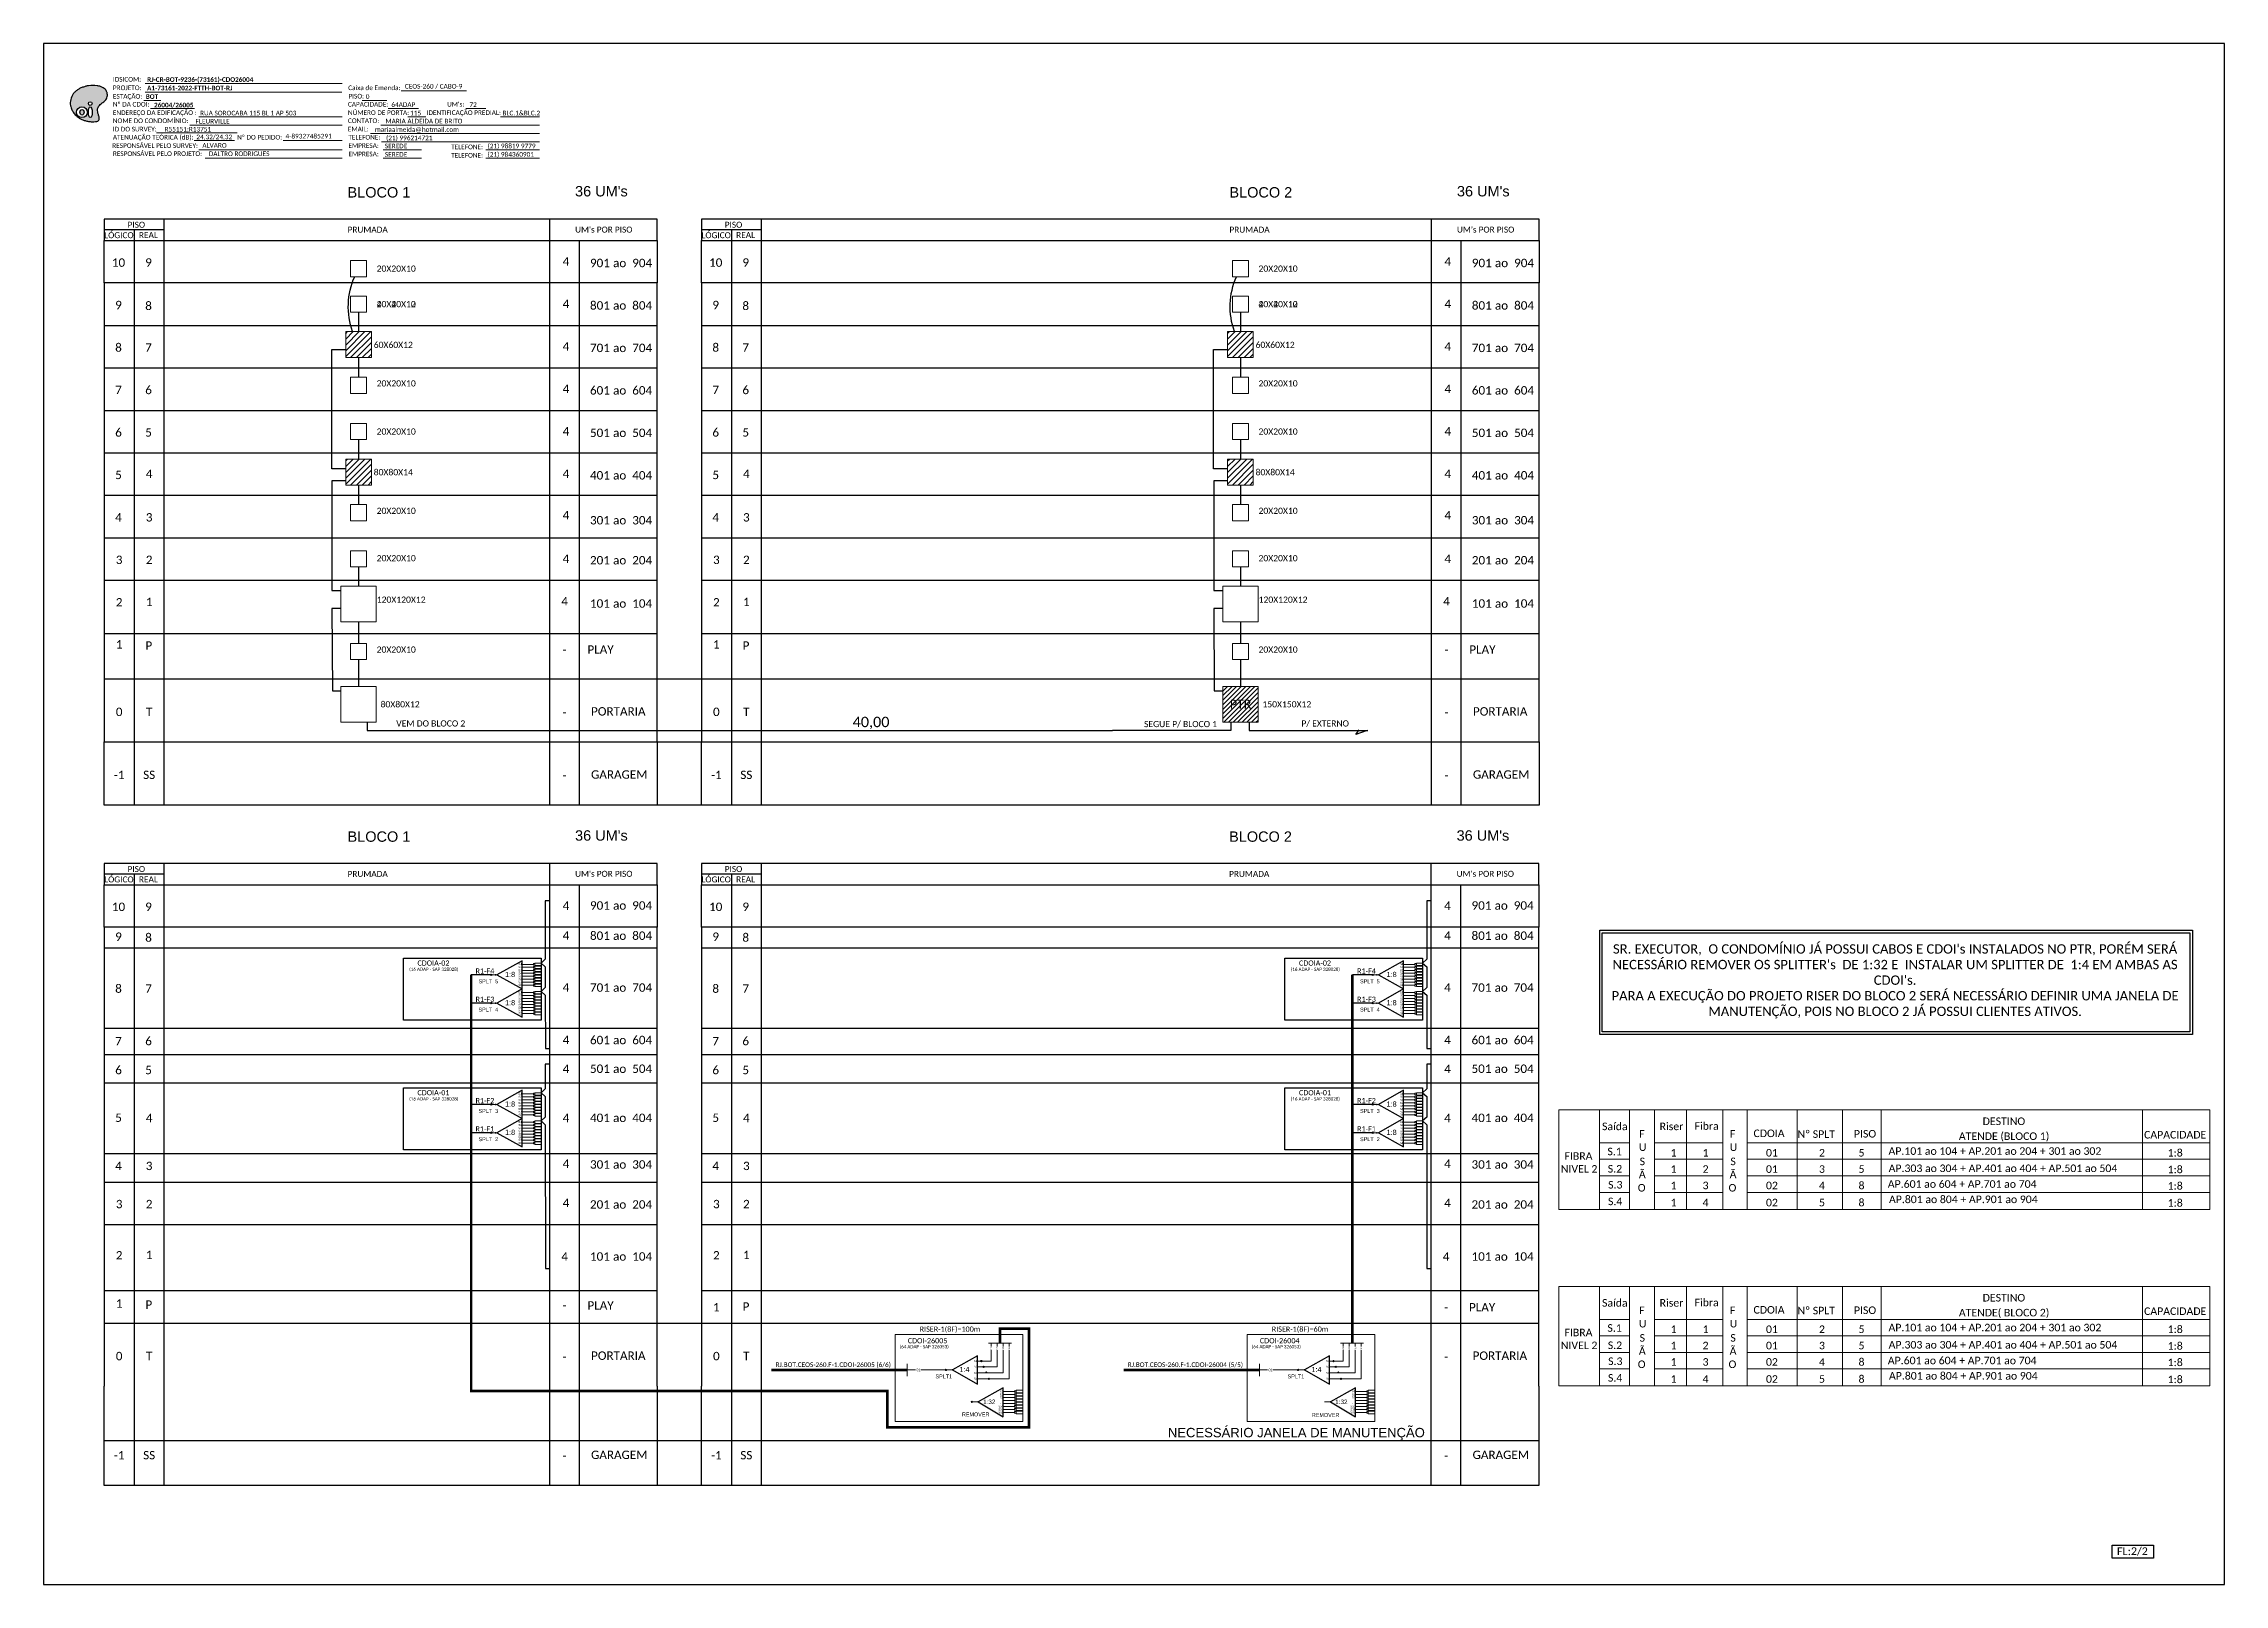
# Paper-space layout 'CDOI-26004-26005-p2' of a CAD drawing. Header units: metres, sheet in millimetres. Extents: x -439 to 402, y -851 to -257.
# The model-space entities are those that its viewports show. They can reach past a viewport. Long polylines and large blocks are cut down to what shows.
import ezdxf
from ezdxf.enums import TextEntityAlignment as Align

# ---------------------------------------------------------------- set-up
doc = ezdxf.new("R2010")
doc.units = ezdxf.units.M
doc.layers.add('(Notas)', color=7, linetype='Continuous', lineweight=0)
doc.layers.add('_NUMERAÇÃO_', color=34, linetype='Continuous', lineweight=0)
doc.styles.add('ARIAL', font='arial.ttf')
doc.styles.add('WMF-Calibri0', font='calibri.ttf')
doc.styles.add('WMF-Calibri1', font='calibrib.ttf')

psp = doc.layouts.new('CDOI-26004-26005-p2')

msp = doc.modelspace()

# ---------------------------------------------------------------- texts
at = {"color": 7, "lineweight": 0, "style": 'WMF-Calibri0'}
for s, height, p in [('PROJETO:', 1.793, (-357.33, 76.26)), ('IDSICOM:', 1.793, (-357.33, 79.54)), ('Caixa de Emenda:', 1.7927, (-266.59, 76.26)), ('ESTAÇÃO:', 1.793, (-357.35, 72.98)), ('Nº DA CDOI:', 1.7927, (-357.35, 69.91)), ('ENDEREÇO DA EDIFICAÇÃO :', 1.7927, (-357.35, 66.68)), ('CAPACIDADE:', 1.7927, (-266.7, 69.91)), ('NÚMERO DE PORTA:', 1.7927, (-266.7, 66.68)), ('PISO:', 1.793, (-266.52, 73.03)), ('IDENTIFICAÇÃO PREDIAL:', 1.7927, (-236.33, 66.68)), ("UM's:", 1.793, (-228.46, 69.91)), ('ATENUAÇÃO TEÓRICA (dB):', 1.7927, (-357.35, 57.21)), ('NOME DO CONDOMÍNIO:', 1.7927, (-357.35, 63.56)), ('ID DO SURVEY:', 1.7927, (-357.35, 60.33)), ('Nº DO PEDIDO:', 1.7927, (-309.43, 57.21)), ('CONTATO:', 1.793, (-266.7, 63.56)), ('EMAIL:', 1.793, (-266.7, 60.33)), ('TELEFONE:', 1.793, (-266.52, 57.21)), ('RESPONSÁVEL PELO SURVEY:', 1.7927, (-357.59, 53.98)), ('RESPONSÁVEL PELO PROJETO:', 1.7927, (-357.35, 50.87)), ('EMPRESA:', 1.793, (-266.52, 53.98)), ('EMPRESA:', 1.793, (-266.52, 50.74)), ('TELEFONE:', 1.793, (-226.92, 53.47)), ('TELEFONE:', 1.793, (-226.92, 50.24))]:
    msp.add_text(s, height=height, dxfattribs=at).set_placement(p)
at = {"color": 7}
for s, height, style, p in [('A1-73161-2022-FTTH-BOT-RJ', 1.7927, 'WMF-Calibri1', (-344.17, 76.17)), ('RJ-CR-BOT-9236-(73161)-CDO26004', 1.7927, 'WMF-Calibri1', (-344.13, 79.45)), ('CEOS-260 / CABO-9', 1.7927, 'WMF-Calibri0', (-244.74, 76.85)), ('BOT', 1.793, 'WMF-Calibri1', (-344.67, 72.89)), ('RUA SOROCABA 115 BL 1 AP 503', 1.7927, 'WMF-Calibri0', (-323.72, 66.52)), ('0', 1.79, 'WMF-Calibri0', (-259.83, 72.88)), ('64ADAP', 1.793, 'WMF-Calibri0', (-249.96, 69.79)), ('115', 1.793, 'WMF-Calibri0', (-242.73, 66.53)), ('72', 1.793, 'WMF-Calibri0', (-219.84, 69.77)), ('BLC.1&BLC.2', 1.7927, 'WMF-Calibri0', (-207.09, 66.53)), ('R55151;R13751', 1.7927, 'WMF-Calibri0', (-337.39, 60.28)), ('FLEURVILLE', 1.793, 'WMF-Calibri0', (-325.44, 63.39)), ('24,32/24,32', 1.7927, 'WMF-Calibri0', (-325.14, 57.31)), ('4-89327485291', 1.7927, 'WMF-Calibri0', (-290.77, 57.62)), ('mariaalmeida@hotmail.com', 1.7927, 'WMF-Calibri0', (-256.28, 60.18)), ('MARIA ALDEIDA DE BRITO', 1.7927, 'WMF-Calibri0', (-252.24, 63.42)), ('(21) 996214721', 1.7927, 'WMF-Calibri0', (-251.99, 56.94)), ('ALVARO', 1.793, 'WMF-Calibri0', (-322.83, 54.07)), ('DALTRO RODRIGUES', 1.7927, 'WMF-Calibri0', (-320.34, 50.83)), ('SEREDE', 1.793, 'WMF-Calibri0', (-252.46, 53.83)), ('SEREDE', 1.793, 'WMF-Calibri0', (-252.46, 50.59)), ('(21) 98819 9779', 1.7927, 'WMF-Calibri0', (-212.85, 53.83)), ('(21) 984360901', 1.7927, 'WMF-Calibri0', (-212.85, 50.59)), ('20X20X10', 2.373, 'WMF-Calibri0', (-255.62, 6.27)), ('901', 3.24, 'WMF-Calibri0', (-173.35, 8.01)), ('ao', 3.24, 'WMF-Calibri0', (-164.45, 8.01)), ('904', 3.24, 'WMF-Calibri0', (-157.06, 8.01)), ('20X20X10', 2.373, 'WMF-Calibri0', (84.46, 6.27)), ('901', 3.24, 'WMF-Calibri0', (166.73, 8.01)), ('ao', 3.24, 'WMF-Calibri0', (175.63, 8.01)), ('904', 3.24, 'WMF-Calibri0', (183.03, 8.01)), ('40X40X12', 2.373, 'WMF-Calibri0', (-255.62, -7.42)), ('20X20X10', 2.373, 'WMF-Calibri0', (-255.62, -7.42)), ('801', 3.24, 'WMF-Calibri0', (-173.35, -8.36)), ('ao', 3.24, 'WMF-Calibri0', (-164.45, -8.36)), ('804', 3.24, 'WMF-Calibri0', (-157.06, -8.36)), ('40X40X12', 2.373, 'WMF-Calibri0', (84.46, -7.42)), ('20X20X10', 2.373, 'WMF-Calibri0', (84.46, -7.42)), ('801', 3.24, 'WMF-Calibri0', (166.73, -8.36)), ('ao', 3.24, 'WMF-Calibri0', (175.63, -8.36)), ('804', 3.24, 'WMF-Calibri0', (183.03, -8.36)), ('60X60X12', 2.373, 'WMF-Calibri0', (-256.75, -23.12)), ('701', 3.24, 'WMF-Calibri0', (-173.35, -24.73)), ('ao', 3.24, 'WMF-Calibri0', (-164.45, -24.73)), ('704', 3.24, 'WMF-Calibri0', (-157.06, -24.73)), ('60X60X12', 2.373, 'WMF-Calibri0', (83.33, -23.12)), ('701', 3.24, 'WMF-Calibri0', (166.73, -24.73)), ('ao', 3.24, 'WMF-Calibri0', (175.63, -24.73)), ('704', 3.24, 'WMF-Calibri0', (183.03, -24.73)), ('20X20X10', 2.373, 'WMF-Calibri0', (-255.62, -37.98)), ('601', 3.24, 'WMF-Calibri0', (-173.35, -41.1)), ('ao', 3.24, 'WMF-Calibri0', (-164.45, -41.1)), ('604', 3.24, 'WMF-Calibri0', (-157.06, -41.1)), ('20X20X10', 2.373, 'WMF-Calibri0', (84.46, -37.98)), ('601', 3.24, 'WMF-Calibri0', (166.73, -41.1)), ('ao', 3.24, 'WMF-Calibri0', (175.63, -41.1)), ('604', 3.24, 'WMF-Calibri0', (183.03, -41.1)), ('20X20X10', 2.373, 'WMF-Calibri0', (-255.62, -56.54)), ('501', 3.24, 'WMF-Calibri0', (-173.35, -57.47)), ('ao', 3.24, 'WMF-Calibri0', (-164.45, -57.47)), ('504', 3.24, 'WMF-Calibri0', (-157.06, -57.47)), ('20X20X10', 2.373, 'WMF-Calibri0', (84.46, -56.54)), ('501', 3.24, 'WMF-Calibri0', (166.73, -57.47)), ('ao', 3.24, 'WMF-Calibri0', (175.63, -57.47)), ('504', 3.24, 'WMF-Calibri0', (183.03, -57.47)), ('80X80X14', 2.373, 'WMF-Calibri0', (-256.75, -72.23)), ('401', 3.24, 'WMF-Calibri0', (-173.35, -73.85)), ('ao', 3.24, 'WMF-Calibri0', (-164.45, -73.85)), ('404', 3.24, 'WMF-Calibri0', (-157.06, -73.85)), ('80X80X14', 2.373, 'WMF-Calibri0', (83.33, -72.23)), ('401', 3.24, 'WMF-Calibri0', (166.73, -73.85)), ('ao', 3.24, 'WMF-Calibri0', (175.63, -73.85)), ('404', 3.24, 'WMF-Calibri0', (183.03, -73.85)), ('20X20X10', 2.373, 'WMF-Calibri0', (-255.62, -87.1)), ('301', 3.24, 'WMF-Calibri0', (-173.35, -91.17)), ('ao', 3.24, 'WMF-Calibri0', (-164.45, -91.17)), ('304', 3.24, 'WMF-Calibri0', (-157.06, -91.17)), ('20X20X10', 2.373, 'WMF-Calibri0', (84.46, -87.1)), ('301', 3.24, 'WMF-Calibri0', (166.73, -91.17)), ('ao', 3.24, 'WMF-Calibri0', (175.63, -91.17)), ('304', 3.24, 'WMF-Calibri0', (183.03, -91.17)), ('20X20X10', 2.373, 'WMF-Calibri0', (-255.62, -105.37)), ('201', 3.24, 'WMF-Calibri0', (-173.35, -106.59)), ('ao', 3.24, 'WMF-Calibri0', (-164.45, -106.59)), ('204', 3.24, 'WMF-Calibri0', (-157.06, -106.59)), ('20X20X10', 2.373, 'WMF-Calibri0', (84.46, -105.37)), ('201', 3.24, 'WMF-Calibri0', (166.73, -106.59)), ('ao', 3.24, 'WMF-Calibri0', (175.63, -106.59)), ('204', 3.24, 'WMF-Calibri0', (183.03, -106.59)), ('120X120X12', 2.373, 'WMF-Calibri0', (-255.58, -121.35)), ('101', 3.24, 'WMF-Calibri0', (-173.35, -123.27)), ('ao', 3.24, 'WMF-Calibri0', (-164.45, -123.27)), ('104', 3.24, 'WMF-Calibri0', (-157.06, -123.27)), ('120X120X12', 2.373, 'WMF-Calibri0', (84.51, -121.35)), ('101', 3.24, 'WMF-Calibri0', (166.73, -123.27)), ('ao', 3.24, 'WMF-Calibri0', (175.63, -123.27)), ('104', 3.24, 'WMF-Calibri0', (183.03, -123.27)), ('20X20X10', 2.373, 'WMF-Calibri0', (-255.62, -140.6)), ('PLAY', 3.24, 'WMF-Calibri0', (-174.33, -141.03)), ('20X20X10', 2.373, 'WMF-Calibri0', (84.46, -140.6)), ('PLAY', 3.24, 'WMF-Calibri0', (165.75, -141.03)), ('80X80X12', 2.373, 'WMF-Calibri0', (-254.11, -161.7)), ('PTR', 3.433, 'WMF-Calibri0', (73.41, -162.16)), ('150X150X12', 2.373, 'WMF-Calibri0', (85.97, -161.7)), ('VEM DO BLOCO 2', 2.3729, 'WMF-Calibri0', (-248.07, -169.08)), ('PORTARIA', 3.24, 'WMF-Calibri0', (-172.94, -164.87)), ('40,00', 4, 'WMF-Calibri0', (-72.06, -169.32)), ('SEGUE P/ BLOCO 1', 2.3729, 'WMF-Calibri0', (40.3, -169.32)), ('P/ EXTERNO', 2.373, 'WMF-Calibri0', (100.98, -169.08)), ('PORTARIA', 3.24, 'WMF-Calibri0', (167.15, -164.87)), ('GARAGEM', 3.24, 'WMF-Calibri0', (-172.94, -189.2)), ('GARAGEM', 3.24, 'WMF-Calibri0', (167.15, -189.2)), ('901', 3.24, 'WMF-Calibri0', (-173.35, -239.7)), ('ao', 3.24, 'WMF-Calibri0', (-164.45, -239.7)), ('904', 3.24, 'WMF-Calibri0', (-157.06, -239.7)), ('901', 3.24, 'WMF-Calibri0', (166.61, -239.7)), ('ao', 3.24, 'WMF-Calibri0', (175.51, -239.7)), ('904', 3.24, 'WMF-Calibri0', (182.9, -239.7)), ('801', 3.24, 'WMF-Calibri0', (-173.35, -251.33)), ('ao', 3.24, 'WMF-Calibri0', (-164.45, -251.33)), ('804', 3.24, 'WMF-Calibri0', (-157.06, -251.33)), ('801', 3.24, 'WMF-Calibri0', (166.61, -251.33)), ('ao', 3.24, 'WMF-Calibri0', (175.51, -251.33)), ('804', 3.24, 'WMF-Calibri0', (182.9, -251.33)), ('701', 3.24, 'WMF-Calibri0', (-173.35, -271.34)), ('ao', 3.24, 'WMF-Calibri0', (-164.45, -271.34)), ('704', 3.24, 'WMF-Calibri0', (-157.06, -271.34)), ('701', 3.24, 'WMF-Calibri0', (166.61, -271.34)), ('ao', 3.24, 'WMF-Calibri0', (175.51, -271.34)), ('704', 3.24, 'WMF-Calibri0', (182.9, -271.34)), ('601', 3.24, 'WMF-Calibri0', (-173.35, -291.57)), ('ao', 3.24, 'WMF-Calibri0', (-164.45, -291.57)), ('604', 3.24, 'WMF-Calibri0', (-157.06, -291.57)), ('601', 3.24, 'WMF-Calibri0', (166.61, -291.57)), ('ao', 3.24, 'WMF-Calibri0', (175.51, -291.57)), ('604', 3.24, 'WMF-Calibri0', (182.9, -291.57)), ('501', 3.24, 'WMF-Calibri0', (-173.35, -302.63)), ('ao', 3.24, 'WMF-Calibri0', (-164.45, -302.63)), ('504', 3.24, 'WMF-Calibri0', (-157.06, -302.63)), ('501', 3.24, 'WMF-Calibri0', (166.61, -302.63)), ('ao', 3.24, 'WMF-Calibri0', (175.51, -302.63)), ('504', 3.24, 'WMF-Calibri0', (182.9, -302.63)), ('401', 3.24, 'WMF-Calibri0', (-173.35, -321.56)), ('ao', 3.24, 'WMF-Calibri0', (-164.45, -321.56)), ('404', 3.24, 'WMF-Calibri0', (-157.06, -321.56)), ('401', 3.24, 'WMF-Calibri0', (166.61, -321.56)), ('ao', 3.24, 'WMF-Calibri0', (175.51, -321.56)), ('404', 3.24, 'WMF-Calibri0', (182.9, -321.56)), ('301', 3.24, 'WMF-Calibri0', (-173.35, -339.54)), ('304', 3.24, 'WMF-Calibri0', (-157.06, -339.54)), ('301', 3.24, 'WMF-Calibri0', (166.61, -339.54)), ('304', 3.24, 'WMF-Calibri0', (182.9, -339.54)), ('ao', 3.24, 'WMF-Calibri0', (-164.45, -339.54)), ('ao', 3.24, 'WMF-Calibri0', (175.51, -339.54)), ('201', 3.24, 'WMF-Calibri0', (-173.35, -354.96)), ('ao', 3.24, 'WMF-Calibri0', (-164.45, -354.96)), ('204', 3.24, 'WMF-Calibri0', (-157.06, -354.96)), ('201', 3.24, 'WMF-Calibri0', (166.61, -354.96)), ('ao', 3.24, 'WMF-Calibri0', (175.51, -354.96)), ('204', 3.24, 'WMF-Calibri0', (182.9, -354.96)), ('101', 3.24, 'WMF-Calibri0', (-173.35, -375.01)), ('ao', 3.24, 'WMF-Calibri0', (-164.45, -375.01)), ('104', 3.24, 'WMF-Calibri0', (-157.06, -375.01)), ('101', 3.24, 'WMF-Calibri0', (166.61, -375.01)), ('ao', 3.24, 'WMF-Calibri0', (175.51, -375.01)), ('104', 3.24, 'WMF-Calibri0', (182.9, -375.01)), ('PLAY', 3.24, 'WMF-Calibri0', (-174.33, -393.89)), ('PLAY', 3.24, 'WMF-Calibri0', (165.63, -394.6)), ('PORTARIA', 3.24, 'WMF-Calibri0', (-172.94, -413.25)), ('PORTARIA', 3.24, 'WMF-Calibri0', (167.02, -413.25)), ('GARAGEM', 3.24, 'WMF-Calibri0', (-172.94, -451.48)), ('GARAGEM', 3.24, 'WMF-Calibri0', (167.02, -451.48))]:
    msp.add_text(s, height=height, dxfattribs=dict(at, style=style)).set_placement(p)
at = {"color": 7, "style": 'WMF-Calibri1'}
msp.add_text('26004/26005', height=1.7927, dxfattribs=at).set_placement((-333.87, 69.6), align=Align.CENTER)
at = {"color": 2, "style": 'ARIAL'}
for s, p in [('BLOCO 1', (-266.85, 34.86)), ("36 UM's", (-179.11, 35.29)), ('BLOCO 2', (73.24, 34.86)), ("36 UM's", (160.98, 35.29)), ('BLOCO 1', (-266.85, -213.52)), ("36 UM's", (-179.11, -213.09)), ('BLOCO 2', (73.11, -213.52)), ("36 UM's", (160.85, -213.09))]:
    msp.add_text(s, height=4, dxfattribs=at).set_placement(p)
at = {"color": 0, "style": 'WMF-Calibri0'}
for s, p in [('     PISO', (-355.76, 23.21)), ('     PISO', (-125.45, 23.21)), ('  LÓGICO', (-362.3, 19.18)), ('    REAL', (-350.54, 19.24)), ('PRUMADA', (-266.85, 21.32)), ("UM's POR PISO", (-179.11, 21.35)), ('  LÓGICO', (-131.99, 19.18)), ('    REAL', (-120.23, 19.24)), ('PRUMADA', (73.24, 21.32)), ("UM's POR PISO", (160.98, 21.35)), ('  LÓGICO', (-362.3, -229.19)), ('     PISO', (-355.76, -225.17)), ('    REAL', (-350.54, -229.14)), ('PRUMADA', (-266.85, -227.05)), ("UM's POR PISO", (-179.11, -227.02)), ('  LÓGICO', (-131.99, -229.19)), ('     PISO', (-125.45, -225.17)), ('    REAL', (-120.23, -229.14)), ('PRUMADA', (73.11, -227.05)), ("UM's POR PISO", (160.85, -227.02))]:
    msp.add_text(s, height=2.3, dxfattribs=at).set_placement(p)
at = {"color": 1}
for s, height, style, p in [('CDOIA-02', 2, 'WMF-Calibri0', (-239.89, -261.28)), ('CDOIA-02', 2, 'WMF-Calibri0', (100.07, -261.28)), ('CDOIA-01', 2, 'WMF-Calibri0', (-239.89, -311.25)), ('CDOIA-01', 2, 'WMF-Calibri0', (100.07, -311.25)), ('1:4', 2, 'ARIAL', (-30.9, -417.97)), ('S1', 0.75, 'ARIAL', (-25.29, -414.05)), ('S2', 0.75, 'ARIAL', (-25.29, -416.31)), ('S3', 0.75, 'ARIAL', (-25.29, -418.66)), ('S4', 0.75, 'ARIAL', (-25.29, -420.92)), ('1:4', 2, 'ARIAL', (104.88, -417.97)), ('S1', 0.75, 'ARIAL', (110.5, -414.05)), ('S2', 0.75, 'ARIAL', (110.5, -416.31)), ('S3', 0.75, 'ARIAL', (110.5, -418.66)), ('S4', 0.75, 'ARIAL', (110.5, -420.92))]:
    msp.add_text(s, height=height, dxfattribs=dict(at, style=style)).set_placement(p)
at = {"color": 1, "style": 'WMF-Calibri0'}
for p in [(-233.59, -263.29), (106.37, -263.29), (-233.59, -313.26), (106.37, -313.26)]:
    msp.add_text('(16 ADAP - SAP 328028)', height=1.25, dxfattribs=at).set_placement(p, align=Align.CENTER)
at = {"color": 5, "style": 'WMF-Calibri0'}
for s, p in [('R1-F4', (-217.49, -264.33)), ('R1-F4', (122.47, -264.33)), ('R1-F3', (-217.49, -275.23)), ('R1-F3', (122.47, -275.23)), ('R1-F2', (-217.49, -314.3)), ('R1-F2', (122.47, -314.3)), ('R1-F1', (-217.49, -325.2)), ('R1-F1', (122.47, -325.2))]:
    msp.add_text(s, height=2, dxfattribs=at).set_placement(p)
for s, height, style, p in [('SPLT  5', 1.5, 'ARIAL', (-216.34, -268.07)), ('SPLT  5', 1.5, 'ARIAL', (123.62, -268.07)), ('SPLT  4', 1.5, 'ARIAL', (-216.34, -278.97)), ('SPLT  4', 1.5, 'ARIAL', (123.62, -278.97)), ('SPLT  3', 1.5, 'ARIAL', (-216.34, -318.04)), ('SPLT  3', 1.5, 'ARIAL', (123.62, -318.04)), ('SPLT  2', 1.5, 'ARIAL', (-216.34, -328.94)), ('SPLT  2', 1.5, 'ARIAL', (123.62, -328.94)), ('FL:2/2', 3, 'WMF-Calibri0', (415.51, -488.52))]:
    msp.add_text(s, height=height, dxfattribs=dict(style=style)).set_placement(p)
at = {"color": 7, "linetype": 'Continuous', "lineweight": 0, "style": 'WMF-Calibri0'}
for s, height, p in [('Saída', 2.911, (221.87, -323.24)), ('F', 2.91, (232.29, -326.11)), ('Riser', 2.911, (243.71, -323.24)), ('Fibra', 2.911, (257.28, -323.11)), ('F', 2.91, (267.31, -326.11)), ('CDOIA', 2.911, (281.34, -325.92)), ('Nº SPLT', 2.911, (299.54, -326.21)), ('PISO', 2.911, (318.36, -326.09)), ('ATENDE (BLOCO 1)', 2.9106, (371.99, -327.01)), ('DESTINO', 2.911, (371.92, -321.27)), ('CAPACIDADE', 2.911, (437.97, -326.46)), ('FIBRA ', 2.911, (208.37, -334.67)), ('S.1', 2.911, (221.79, -332.93)), ('S.1', 2.911, (221.79, -332.94)), ('U', 2.91, (232.62, -331.26)), ('S', 2.91, (232.47, -336.74)), ('1', 2.91, (244.52, -333.41)), ('1', 2.91, (256.86, -333.41)), ('U', 2.91, (267.64, -331.26)), ('S', 2.91, (267.48, -336.74)), ('01', 2.911, (282.45, -333.41)), ('2', 2.91, (301.75, -333.41)), ('5', 2.91, (317.01, -333.41)), ('AP.101 ao 104 + AP.201 ao 204 + 301 ao 302', 2.9106, (368.45, -332.75)), ('1:8', 2.911, (437.97, -333.42)), ('NIVEL 2', 2.911, (208.1, -339.63)), ('S.2', 2.911, (221.93, -339.58)), ('S.2', 2.911, (221.93, -339.59)), ('S.3', 2.911, (222.06, -345.75)), ('Ã', 2.91, (232.46, -341.76)), ('1', 2.91, (244.52, -339.69)), ('1', 2.91, (244.52, -346.02)), ('2', 2.91, (256.86, -339.69)), ('3', 2.91, (256.86, -346.02)), ('Ã', 2.91, (267.47, -341.76)), ('01', 2.911, (282.45, -339.69)), ('02', 2.911, (282.45, -346.02)), ('4', 2.91, (301.75, -346.02)), ('3', 2.91, (301.75, -339.69)), ('8', 2.91, (317.01, -346.02)), ('5', 2.91, (317.01, -339.69)), ('AP.601 ao 604 + AP.701 ao 704', 2.9106, (355.82, -345.46)), ('AP.303 ao 304 + AP.401 ao 404 + AP.501 ao 504', 2.9106, (371.56, -339.4)), ('1:8', 2.911, (437.97, -339.83)), ('1:8', 2.911, (437.97, -346.16)), ('S.4', 2.911, (221.99, -352.16)), ('O', 2.91, (232.22, -346.91)), ('1', 2.91, (244.52, -352.6)), ('4', 2.91, (256.86, -352.6)), ('O', 2.91, (267.23, -346.91)), ('02', 2.911, (282.45, -352.6)), ('5', 2.91, (301.75, -352.6)), ('8', 2.91, (317.01, -352.6)), (' AP.801 ao 804 + AP.901 ao 904', 2.9106, (355.76, -351.37)), ('1:8', 2.911, (437.97, -352.74)), ('Saída', 2.911, (221.87, -391.28)), ('F', 2.91, (232.29, -394.15)), ('Riser', 2.911, (243.71, -391.27)), ('Fibra', 2.911, (257.28, -391.15)), ('F', 2.91, (267.31, -394.15)), ('CDOIA', 2.911, (281.34, -393.96)), ('Nº SPLT', 2.911, (299.54, -394.25)), ('PISO', 2.911, (318.36, -394.12)), ('ATENDE( BLOCO 2)', 2.9106, (371.99, -395.05)), ('DESTINO', 2.911, (371.92, -389.3)), ('CAPACIDADE', 2.911, (437.97, -394.49)), ('FIBRA ', 2.911, (208.37, -402.7)), ('S.1', 2.911, (221.79, -400.96)), ('S.1', 2.911, (221.79, -400.97)), ('U', 2.91, (232.62, -399.3)), ('S', 2.91, (232.47, -404.78)), ('1', 2.91, (244.52, -401.45)), ('1', 2.91, (256.86, -401.45)), ('U', 2.91, (267.64, -399.3)), ('S', 2.91, (267.48, -404.78)), ('01', 2.911, (282.45, -401.45)), ('2', 2.91, (301.75, -401.45)), ('5', 2.91, (317.01, -401.45)), ('AP.101 ao 104 + AP.201 ao 204 + 301 ao 302', 2.9106, (368.45, -400.79)), ('1:8', 2.911, (437.97, -401.45)), ('NIVEL 2', 2.911, (208.1, -407.66)), ('S.2', 2.911, (221.93, -407.62)), ('S.2', 2.911, (221.93, -407.63)), ('Ã', 2.91, (232.46, -409.8)), ('1', 2.91, (244.52, -407.73)), ('2', 2.91, (256.86, -407.73)), ('Ã', 2.91, (267.47, -409.8)), ('01', 2.911, (282.45, -407.73)), ('3', 2.91, (301.75, -407.73)), ('5', 2.91, (317.01, -407.73)), ('AP.601 ao 604 + AP.701 ao 704', 2.9106, (355.82, -413.49)), ('AP.303 ao 304 + AP.401 ao 404 + AP.501 ao 504', 2.9106, (371.56, -407.44)), ('1:8', 2.911, (437.97, -407.86)), ('S.4', 2.911, (221.99, -420.19)), ('S.3', 2.911, (222.06, -413.78)), ('O', 2.91, (232.22, -414.95)), ('1', 2.91, (244.52, -414.06)), ('1', 2.91, (244.52, -420.63)), ('4', 2.91, (256.86, -420.63)), ('3', 2.91, (256.86, -414.06)), ('O', 2.91, (267.23, -414.95)), ('02', 2.911, (282.45, -414.06)), ('02', 2.911, (282.45, -420.63)), ('4', 2.91, (301.75, -414.06)), ('5', 2.91, (301.75, -420.63)), ('8', 2.91, (317.01, -414.06)), ('8', 2.91, (317.01, -420.63)), (' AP.801 ao 804 + AP.901 ao 904', 2.9106, (355.76, -419.4)), ('1:8', 2.911, (437.97, -414.2)), ('1:8', 2.911, (437.97, -420.77))]:
    msp.add_text(s, height=height, dxfattribs=at).set_placement(p, align=Align.MIDDLE_CENTER)
at = {"color": 5, "lineweight": 0, "style": 'WMF-Calibri0'}
for s, p in [('RISER-1(8F)=100m', (-46.2, -402.4)), ('RISER-1(8F)=60m', (89.58, -402.4)), ('CDOI-26005', (-50.79, -406.87)), ('CDOI-26004', (85, -406.87))]:
    msp.add_text(s, height=2, dxfattribs=at).set_placement(p)
for p in [(-44.48, -408.8), (91.3, -408.8)]:
    msp.add_text('(64 ADAP - SAP 326053)', height=1.25, dxfattribs=at).set_placement(p, align=Align.CENTER)
at = {"lineweight": 0, "style": 'ARIAL'}
for s, p in [('01', (-18.71, -408.85)), ('02', (-16.4, -408.85)), ('03', (-13.98, -408.78)), ('04', (-11.71, -408.78)), ('01', (117.07, -408.85)), ('02', (119.39, -408.85)), ('03', (121.81, -408.78)), ('04', (124.08, -408.78))]:
    msp.add_text(s, height=0.617, rotation=90, dxfattribs=at).set_placement(p, align=Align.MIDDLE_CENTER)
at = {"color": 5, "lineweight": 0, "style": 'WMF-Calibri0'}
for s, p in [('RJ.BOT.CEOS-260.F-1.CDOI-26005 (6/6)', (-79.53, -415.11, 3.73)), ('RJ.BOT.CEOS-260.F-1.CDOI-26004 (5/5)', (56.25, -415.11, 3.73))]:
    msp.add_text(s, height=1.7898, dxfattribs=at).set_placement(p, align=Align.MIDDLE_CENTER)
at = {"lineweight": 0, "style": 'ARIAL'}
for p in [(-46.72, -417.13), (89.07, -417.13)]:
    msp.add_text('01', height=1, dxfattribs=at).set_placement(p, align=Align.MIDDLE_CENTER)
at = {"color": 3, "style": 'ARIAL'}
for s, height, p in [('1:32', 1.75, (-21.76, -430.3)), ('S1', 0.75, (-15.32, -425.71)), ('S2', 0.75, (-15.32, -426.9)), ('S3', 0.75, (-15.32, -428.11)), ('1:32', 1.75, (114.03, -430.3)), ('S1', 0.75, (120.46, -425.71)), ('S2', 0.75, (120.46, -426.9)), ('S3', 0.75, (120.46, -428.11)), ('REMOVER', 1.5, (-29.91, -435.02)), ('S30', 0.75, (-15.87, -431.62)), ('S31', 0.75, (-15.87, -432.72)), ('S32', 0.75, (-15.87, -433.83)), ('-', 0.75, (-15.32, -429.29)), ('-', 0.75, (-15.32, -430.5)), ('REMOVER', 1.5, (105.03, -435.26)), ('S30', 0.75, (119.92, -431.62)), ('S31', 0.75, (119.92, -432.72)), ('S32', 0.75, (119.92, -433.83)), ('-', 0.75, (120.46, -429.29)), ('-', 0.75, (120.46, -430.5))]:
    msp.add_text(s, height=height, dxfattribs=at).set_placement(p)
at = {"color": 10, "style": 'ARIAL'}
msp.add_text('NECESSÁRIO JANELA DE MANUTENÇÃO', height=3.6069, dxfattribs=at).set_placement((49.5, -443.09))
at = {"color": 1, "insert": (329.95, -267.33), "char_height": 3.60692, "width": 232.4825, "attachment_point": 5}
msp.add_mtext("{\\fCalibri|b0|i0|c0|p34;SR. EXECUTOR,  O CONDOMÍNIO JÁ POSSUI CABOS E CDOI's INSTALADOS NO PTR, PORÉM SERÁ NECESSÁRIO REMOVER OS SPLITTER's  DE 1:32 E  INSTALAR UM SPLITTER DE  1:4 EM AMBAS AS CDOI's.\\PPARA A EXECUÇÃO DO PROJETO RISER DO BLOCO 2 SERÁ NECESSÁRIO DEFINIR UMA JANELA DE MANUTENÇÃO, POIS NO BLOCO 2 JÁ POSSUI CLIENTES ATIVOS.}", dxfattribs=at)
at = {"color": 7, "style": 'WMF-Calibri0'}
for tag, flags, p in [('10', 4, (-355.18, 9.78)), ('9', 4, (-343.6, 9.8)), ('4', 4, (-182.62, 10.22)), ('10', 4, (-124.87, 9.78)), ('9', 4, (-113.3, 9.8)), ('4', 4, (157.46, 10.22)), ('9', 4, (-355.18, -6.59)), ('8', 4, (-343.6, -6.9)), ('4', 4, (-182.62, -6.16)), ('9', 4, (-124.87, -6.59)), ('8', 4, (-113.3, -6.9)), ('4', 4, (157.46, -6.16)), ('8', 4, (-355.18, -22.96)), ('7', 4, (-343.6, -22.95)), ('4', 4, (-182.62, -22.53)), ('8', 4, (-124.87, -22.96)), ('7', 4, (-113.3, -22.95)), ('4', 4, (157.46, -22.53)), ('7', 4, (-355.18, -39.33)), ('6', 4, (-343.6, -39.32)), ('4', 4, (-182.62, -38.9)), ('7', 4, (-124.87, -39.33)), ('6', 4, (-113.3, -39.32)), ('4', 4, (157.46, -38.9)), ('6', 4, (-355.18, -55.71)), ('5', 4, (-343.6, -55.69)), ('4', 4, (-182.62, -55.27)), ('6', 4, (-124.87, -55.71)), ('5', 4, (-113.3, -55.69)), ('4', 4, (157.46, -55.27)), ('5', 4, (-355.18, -72.08)), ('4', 4, (-343.36, -71.65)), ('4', 4, (-182.62, -71.64)), ('5', 4, (-124.87, -72.08)), ('4', 4, (-113.05, -71.65)), ('4', 4, (157.46, -71.64)), ('4', 4, (-355.18, -88.45)), ('3', 4, (-343.36, -88.44)), ('4', 4, (-182.62, -87.6)), ('4', 4, (-124.87, -88.45)), ('3', 4, (-113.05, -88.44)), ('4', 4, (157.46, -87.6)), ('3', 4, (-354.93, -104.82)), ('2', 4, (-343.36, -104.82)), ('4', 4, (-182.62, -104.39)), ('3', 4, (-124.62, -104.82)), ('2', 4, (-113.05, -104.82)), ('4', 4, (157.46, -104.39)), ('2', 4, (-354.93, -121.19)), ('1', 4, (-343.36, -121.05)), ('4', 4, (-183.14, -120.79)), ('2', 4, (-124.62, -121.19)), ('1', 4, (-113.05, -121.05)), ('4', 4, (156.95, -120.79)), ('1', 4, (-354.93, -137.42)), ('P', 4, (-343.49, -137.87)), ('-', 4, (-183.14, -139.4)), ('1', 4, (-124.62, -137.42)), ('P', 4, (-113.18, -137.87)), ('-', 4, (156.95, -139.4)), ('0', 4, (-354.93, -163.43)), ('T', 12, (-343.36, -163.39)), ('-', 4, (-183.14, -163.59)), ('0', 4, (-124.62, -163.43)), ('T', 12, (-113.05, -163.39)), ('-', 4, (156.95, -163.59)), ('-1', 4, (-354.93, -187.75)), ('SS', 12, (-343.36, -187.71)), ('-', 4, (-183.14, -187.92)), ('-1', 4, (-124.62, -187.75)), ('SS', 12, (-113.05, -187.71)), ('-', 4, (156.95, -187.92)), ('10', 4, (-355.18, -238.59)), ('9', 4, (-343.6, -238.58)), ('4', 4, (-182.62, -238.16)), ('10', 4, (-124.87, -238.59)), ('9', 4, (-113.3, -238.58)), ('4', 4, (157.34, -238.16)), ('9', 4, (-355.18, -250.12)), ('8', 4, (-343.6, -250.43)), ('4', 4, (-182.62, -249.68)), ('9', 4, (-124.87, -250.12)), ('8', 4, (-113.3, -250.43)), ('4', 4, (157.34, -249.68)), ('8', 4, (-355.18, -270.12)), ('7', 4, (-343.6, -270.11)), ('4', 4, (-182.62, -269.69)), ('8', 4, (-124.87, -270.12)), ('7', 4, (-113.3, -270.11)), ('4', 4, (157.34, -269.69)), ('7', 4, (-355.18, -290.35)), ('6', 4, (-343.6, -290.34)), ('4', 4, (-182.62, -289.92)), ('7', 4, (-124.87, -290.35)), ('6', 4, (-113.3, -290.34)), ('4', 4, (157.34, -289.92)), ('6', 4, (-355.18, -301.52)), ('5', 4, (-343.6, -301.51)), ('4', 4, (-182.62, -301.09)), ('6', 4, (-124.87, -301.52)), ('5', 4, (-113.3, -301.51)), ('4', 4, (157.34, -301.09)), ('5', 4, (-355.18, -319.9)), ('4', 4, (-343.36, -320.02)), ('4', 4, (-182.62, -320.02)), ('5', 4, (-124.87, -319.9)), ('4', 4, (-113.05, -320.02)), ('4', 4, (157.34, -320.02)), ('4', 4, (-182.62, -337.63)), ('4', 4, (157.34, -337.63)), ('4', 4, (-355.18, -338.48)), ('3', 4, (-343.36, -338.47)), ('4', 4, (-124.87, -338.48)), ('3', 4, (-113.05, -338.47)), ('3', 4, (-354.93, -353.2)), ('2', 4, (-343.36, -353.2)), ('4', 4, (-182.62, -352.76)), ('3', 4, (-124.62, -353.2)), ('2', 4, (-113.05, -353.2)), ('4', 4, (157.34, -352.76)), ('2', 4, (-354.93, -372.93)), ('1', 4, (-343.36, -372.79)), ('4', 4, (-183.14, -373.41)), ('2', 4, (-124.62, -372.93)), ('1', 4, (-113.05, -372.79)), ('4', 4, (156.82, -373.41)), ('1', 4, (-354.93, -391.51)), ('P', 4, (-343.49, -391.97)), ('-', 4, (-183.14, -392.26)), ('1', 4, (-124.62, -392.93)), ('P', 4, (-113.18, -392.68)), ('-', 4, (156.82, -392.97)), ('0', 4, (-354.93, -411.8)), ('T', 12, (-343.36, -411.76)), ('-', 4, (-183.14, -411.97)), ('0', 4, (-124.62, -411.8)), ('T', 12, (-113.05, -411.76)), ('-', 4, (156.82, -411.97)), ('-1', 4, (-354.93, -450.04)), ('SS', 12, (-343.36, -450)), ('-', 4, (-183.14, -450.21)), ('-1', 4, (-124.62, -450.04)), ('SS', 12, (-113.05, -450)), ('-', 4, (156.82, -450.21))]:
    msp.add_attdef(tag, text='XX', height=3.24, dxfattribs=dict(at, flags=flags)).set_placement(p, align=Align.MIDDLE_CENTER)

# ---------------------------------------------------------------- blocks, each defined once
blk = doc.blocks.new('SPLT_1-8_SC-APC')
at = {"color": 1, "lineweight": 0}
blk.add_lwpolyline([(-17.04, -7.55), (-19.26, -7.55)], dxfattribs=at)
at = {"color": 1}
blk.add_lwpolyline([(-7.37, -2.1), (-17.04, -7.55), (-7.37, -13), (-7.37, -2.1)], dxfattribs=at)
at = {"color": 3, "lineweight": 0}
for points in [[(-2.99, -3.51), (-7.37, -3.51)], [(-7.37, -4.66), (-2.99, -4.66)], [(-7.37, -5.82), (-2.99, -5.82)], [(-7.37, -6.97), (-2.99, -6.97)], [(-7.37, -8.12), (-2.99, -8.12)], [(-2.41, -3.02), (-2.41, -4)], [(-2.41, -3.02), (0, -3.02)], [(-2.41, -4), (0, -4)], [(-2.41, -4.17), (-2.41, -5.16)], [(-2.41, -4.17), (0, -4.17)], [(-2.41, -5.16), (0, -5.16)], [(-2.41, -5.32), (-2.41, -6.31)], [(-2.41, -5.32), (0, -5.32)], [(-2.41, -6.31), (0, -6.31)], [(-2.41, -6.48), (-2.41, -7.46)], [(-2.41, -6.48), (0, -6.48)], [(-2.41, -7.46), (0, -7.46)], [(-2.41, -7.63), (-2.41, -8.62)], [(-2.41, -7.63), (0, -7.63)], [(-7.37, -9.28), (-2.99, -9.28)], [(-7.37, -10.43), (-2.99, -10.43)], [(-7.37, -11.58), (-2.99, -11.58)], [(-2.41, -8.62), (0, -8.62)], [(-2.41, -8.78), (-2.41, -9.77)], [(-2.41, -8.78), (0, -8.78)], [(-2.41, -9.77), (0, -9.77)], [(-2.41, -9.94), (-2.41, -10.92)], [(-2.41, -9.94), (0, -9.94)], [(-2.41, -10.92), (0, -10.92)], [(-2.41, -11.09), (-2.41, -12.08)], [(-2.41, -11.09), (0, -11.09)], [(-2.41, -12.08), (0, -12.08)]]:
    blk.add_lwpolyline(points, dxfattribs=at)
for points in [[(-2.99, -3.22), (-2.41, -3.22), (-2.41, -3.8), (-2.99, -3.8)], [(-2.99, -4.38), (-2.41, -4.38), (-2.41, -4.95), (-2.99, -4.95)], [(-2.99, -5.53), (-2.41, -5.53), (-2.41, -6.1), (-2.99, -6.1)], [(-2.99, -6.68), (-2.41, -6.68), (-2.41, -7.26), (-2.99, -7.26)], [(-2.99, -7.84), (-2.41, -7.84), (-2.41, -8.41), (-2.99, -8.41)], [(-2.99, -8.99), (-2.41, -8.99), (-2.41, -9.56), (-2.99, -9.56)], [(-2.99, -10.14), (-2.41, -10.14), (-2.41, -10.72), (-2.99, -10.72)], [(-2.99, -11.3), (-2.41, -11.3), (-2.41, -11.87), (-2.99, -11.87)]]:
    blk.add_lwpolyline(points, close=True, dxfattribs=at)
at = {"color": 1, "style": 'ARIAL'}
for s, height, p in [('1:8', 2, (-13.91, -8.4)), ('S1', 0.75, (-8.74, -3.78)), ('S2', 0.75, (-8.74, -4.97)), ('S3', 0.75, (-8.74, -6.18)), ('S4', 0.75, (-8.74, -7.36)), ('S5', 0.75, (-8.74, -8.57)), ('S6', 0.75, (-8.74, -9.69)), ('S7', 0.75, (-8.74, -10.78)), ('S8', 0.75, (-8.74, -11.9))]:
    blk.add_text(s, height=height, dxfattribs=at).set_placement(p)
blk = doc.blocks.new('SPLITTER_')
blk.add_point((0, 0))
at = {"style": 'ARIAL', "flags": 4}
blk.add_attdef('SPLT', (0, -3.26), '', height=1.5, dxfattribs=at)
blk = doc.blocks.new('OI')
h = blk.add_hatch(color=40)
edge = h.paths.add_edge_path()
edge.add_spline(control_points=[(4.35, -0.67), (3.92, -0.99), (3.26, -1.5), (2.81, -2.59), (2.9, -3.5), (3.06, -4.27), (3.31, -4.85), (3.37, -5.39), (3.4, -5.88), (3.2, -6.4), (2.54, -6.61), (1.65, -6.63), (0.55, -6.67), (-0.56, -6.42), (-1.61, -6.14), (-2.77, -5.61), (-3.92, -4.77), (-4.89, -3.7), (-5.34, -2.65), (-5.6, -1.94), (-5.85, -0.96), (-5.71, 0.47), (-5.1, 2.02), (-4.14, 3.02), (-3.3, 3.61), (-2.37, 4.16), (-1.36, 4.44), (-0.56, 4.7), (0.79, 4.85), (2.24, 4.97), (3.79, 4.57), (4.67, 4.21), (5.44, 3.65), (5.76, 2.99), (6.03, 2.21), (6.01, 1.46), (5.72, 0.64), (5.31, 0.08), (4.88, -0.38), (4.51, -0.55), (4.35, -0.67)], knot_values=[0, 0, 0, 0, 1.60434, 2.417191, 3.427595, 4.282808, 4.776746, 5.304182, 5.888771, 6.258406, 6.858137, 7.79129, 8.986195, 10.124242, 11.187857, 12.242908, 13.953784, 15.414161, 16.515391, 17.349188, 17.675853, 19.552021, 21.515531, 22.568638, 23.63245, 24.621084, 25.782718, 26.745347, 27.142653, 29.870543, 31.004649, 31.921532, 32.709589, 33.801391, 34.042471, 35.192333, 35.971461, 36.628871, 37.254359, 37.836911, 37.836911, 37.836911, 37.836911], degree=3, periodic=0)
h.paths.add_polyline_path([(1.13, -0.87, -1), (-0.04, -0.87, -1)], flags=16)
edge = h.paths.add_edge_path(flags=16)
edge.add_ellipse((0.56, -3.59), major_axis=(-0.02, 1.71), ratio=0.361305, start_angle=0, end_angle=360)
h.paths.add_polyline_path([(-0.36, -3.62, -1), (-3.8, -3.62, -1)], flags=16)
edge = h.paths.add_edge_path(flags=0)
edge.add_ellipse((-2.08, -3.62), major_axis=(0, 0.885), ratio=0.758294, start_angle=0, end_angle=360)
at = {"color": 40}
for centre, radius in [((-2.08, -3.62), 1.72), ((0.54, -0.87), 0.587)]:
    blk.add_circle(centre, radius, dxfattribs=at)
blk.add_ellipse((-2.08, -3.62), major_axis=(0, 0.885), ratio=0.758294, start_param=-3.141592653589792, end_param=3.141592653589792, dxfattribs=at)
blk.add_ellipse((0.56, -3.59), major_axis=(-0.02, 1.71), ratio=0.361305, dxfattribs=at)
at = {"color": 40, "start_tangent": (-0.800898, -0.598801), "end_tangent": (-0.800898, -0.598801)}
blk.add_spline([(4.35, -0.67), (3.2, -1.78), (2.9, -2.54), (2.92, -3.55), (3.12, -4.38), (3.28, -4.85), (3.37, -5.37), (3.35, -5.95), (3.2, -6.29), (2.66, -6.55), (1.73, -6.63), (0.54, -6.62), (-0.58, -6.41), (-1.6, -6.11), (-2.56, -5.67), (-3.95, -4.67), (-4.89, -3.56), (-5.37, -2.56), (-5.64, -1.78), (-5.72, -1.46), (-5.63, 0.42), (-4.84, 2.22), (-4.13, 2.99), (-3.27, 3.62), (-2.4, 4.09), (-1.3, 4.47), (-0.37, 4.72), (0.02, 4.77), (2.75, 4.8), (3.85, 4.53), (4.69, 4.16), (5.31, 3.68), (5.85, 2.73), (5.93, 2.5), (5.94, 1.35), (5.67, 0.62), (5.29, 0.08), (4.84, -0.36), (4.35, -0.67)], degree=3, dxfattribs=at)

# ---------------------------------------------------------------- hatches: boundary and pattern name
h = msp.add_hatch()
h.set_pattern_fill('LINE', color=1, scale=0.5, angle=45)
h.set_pattern_definition([(45, (-5819.9446, 3201.5574), (-1.122532, 1.122532), [])])
h.paths.add_polyline_path([(-267.55, -26.87), (-257.64, -26.87), (-257.64, -16.83), (-267.55, -16.83)])
h = msp.add_hatch()
h.set_pattern_fill('LINE', color=1, scale=0.5, angle=45)
h.set_pattern_definition([(45, (-5479.8612, 3201.5574), (-1.122532, 1.122532), [])])
h.paths.add_polyline_path([(72.54, -26.87), (82.44, -26.87), (82.44, -16.83), (72.54, -16.83)])
h = msp.add_hatch()
h.set_pattern_fill('LINE', color=1, scale=0.5, angle=45)
h.set_pattern_definition([(45, (-5819.9446, 3152.4417), (-1.122532, 1.122532), [])])
h.paths.add_polyline_path([(-267.55, -75.99), (-257.64, -75.99), (-257.64, -65.95), (-267.55, -65.95)])
h = msp.add_hatch()
h.set_pattern_fill('LINE', color=1, scale=0.5, angle=45)
h.set_pattern_definition([(45, (-5479.8612, 3152.4417), (-1.122532, 1.122532), [])])
h.paths.add_polyline_path([(72.54, -75.99), (82.44, -75.99), (82.44, -65.95), (72.54, -65.95)])
h = msp.add_hatch()
h.set_pattern_fill('ANSI31', color=1, scale=10, style=0)
h.set_pattern_definition([(45, (-540.9157, -551.3506), (-0.8838835, 0.8838835), [])])
h.paths.add_polyline_path([(70.7, -167.39), (84.27, -167.39), (84.27, -153.63), (70.7, -153.63)])
h.paths.add_polyline_path([(72.55, -163.03), (82.64, -163.03), (82.64, -157.88), (72.55, -157.88)], flags=24)
h = msp.add_hatch(color=3)
h.dxf.hatch_style = 1
edge = h.paths.add_edge_path()
edge.add_arc((-211.43, -264.81), 0.256, 0, 360)
h = msp.add_hatch(color=3)
h.dxf.hatch_style = 1
edge = h.paths.add_edge_path()
edge.add_arc((128.53, -264.81), 0.256, 0, 360)
h = msp.add_hatch(color=3)
h.dxf.hatch_style = 1
edge = h.paths.add_edge_path()
edge.add_arc((-211.43, -275.71), 0.256, 0, 360)
h = msp.add_hatch(color=3)
h.dxf.hatch_style = 1
edge = h.paths.add_edge_path()
edge.add_arc((128.53, -275.71), 0.256, 0, 360)
h = msp.add_hatch(color=3)
h.dxf.hatch_style = 1
edge = h.paths.add_edge_path()
edge.add_arc((-211.43, -314.78), 0.256, 0, 360)
h = msp.add_hatch(color=3)
h.dxf.hatch_style = 1
edge = h.paths.add_edge_path()
edge.add_arc((128.53, -314.78), 0.256, 0, 360)
h = msp.add_hatch(color=3)
h.dxf.hatch_style = 1
edge = h.paths.add_edge_path()
edge.add_arc((-211.43, -325.68), 0.256, 0, 360)
h = msp.add_hatch(color=3)
h.dxf.hatch_style = 1
edge = h.paths.add_edge_path()
edge.add_arc((128.53, -325.68), 0.256, 0, 360)
at = {"lineweight": 0}
h = msp.add_hatch(color=3, dxfattribs=at)
h.dxf.hatch_style = 1
edge = h.paths.add_edge_path()
edge.add_arc((-36.07, -417.13), 0.256, 0, 360)
h = msp.add_hatch(color=3)
h.dxf.hatch_style = 1
edge = h.paths.add_edge_path()
edge.add_arc((-22.43, -413.71), 0.242, 0, 360)
h = msp.add_hatch(color=3)
h.dxf.hatch_style = 1
edge = h.paths.add_edge_path()
edge.add_arc((-21.54, -415.96), 0.242, 0, 360)
h = msp.add_hatch(color=3)
h.dxf.hatch_style = 1
edge = h.paths.add_edge_path()
edge.add_arc((-20.54, -418.26), 0.242, 0, 360)
h = msp.add_hatch(color=3)
h.dxf.hatch_style = 1
edge = h.paths.add_edge_path()
edge.add_arc((-19.54, -420.57), 0.242, 0, 360)
h = msp.add_hatch(color=3, dxfattribs=at)
h.dxf.hatch_style = 1
edge = h.paths.add_edge_path()
edge.add_arc((99.72, -417.13), 0.256, 0, 360)
h = msp.add_hatch(color=3)
h.dxf.hatch_style = 1
edge = h.paths.add_edge_path()
edge.add_arc((113.36, -413.71), 0.242, 0, 360)
h = msp.add_hatch(color=3)
h.dxf.hatch_style = 1
edge = h.paths.add_edge_path()
edge.add_arc((114.24, -415.96), 0.242, 0, 360)
h = msp.add_hatch(color=3)
h.dxf.hatch_style = 1
edge = h.paths.add_edge_path()
edge.add_arc((115.24, -418.26), 0.242, 0, 360)
h = msp.add_hatch(color=3)
h.dxf.hatch_style = 1
edge = h.paths.add_edge_path()
edge.add_arc((116.24, -420.57), 0.242, 0, 360)
h = msp.add_hatch(color=3, dxfattribs=at)
h.dxf.hatch_style = 1
edge = h.paths.add_edge_path()
edge.add_arc((-26.1, -429.47), 0.256, 0, 360)

# ---------------------------------------------------------------- linework, layer by layer
at = {"layer": '(Notas)', "lineweight": 0}
for p, q in [((215.94, -355.25), (215.94, -316.88)), ((227.47, -355.25), (227.47, -316.88)), ((237.11, -355.25), (237.11, -316.88)), ((249.45, -355.25), (249.45, -316.88)), ((263.48, -355.25), (263.48, -316.88)), ((272.94, -355.25), (272.94, -316.88)), ((292.25, -355.25), (292.25, -316.88)), ((309.73, -355.25), (309.73, -316.88)), ((324.64, -355.25), (324.64, -316.88)), ((425.33, -355.25), (425.33, -316.88)), ((215.94, -423.28), (215.94, -384.91)), ((227.47, -423.28), (227.47, -384.91)), ((237.11, -423.28), (237.11, -384.91)), ((249.45, -423.28), (249.45, -384.91)), ((263.48, -423.28), (263.48, -384.91)), ((272.94, -423.28), (272.94, -384.91)), ((292.25, -423.28), (292.25, -384.91)), ((309.73, -423.28), (309.73, -384.91)), ((324.64, -423.28), (324.64, -384.91)), ((425.33, -423.28), (425.33, -384.91))]:
    msp.add_line(p, q, dxfattribs=at)
for points in [[(451.33, -316.88), (451.33, -355.25)], [(451.33, -384.91), (451.33, -423.28)]]:
    msp.add_lwpolyline(points, dxfattribs=at)
for p, q in [((-360.72, 18.29), (-147.4, 18.29)), ((-360.72, 1.92), (-360.72, 18.29)), ((-147.4, 18.29), (-147.4, 1.92)), ((-130.41, 18.29), (192.68, 18.29)), ((-130.41, 1.92), (-130.41, 18.29)), ((192.68, 18.29), (192.68, 1.92)), ((-147.4, 1.92), (-360.72, 1.92)), ((192.68, 1.92), (-130.41, 1.92)), ((-360.72, -230.09), (-147.4, -230.09)), ((-360.72, -246.46), (-360.72, -230.09)), ((-147.4, -230.09), (-147.4, -246.46)), ((-130.41, -230.09), (192.56, -230.09)), ((-130.41, -246.46), (-130.41, -230.09)), ((192.56, -230.09), (192.56, -246.46)), ((-147.4, -246.46), (-360.72, -246.46)), ((-360.72, -246.46), (-360.72, -423.41)), ((-147.4, -423.41), (-147.4, -246.46)), ((-130.41, -246.46), (-130.41, -423.41)), ((192.56, -246.46), (-130.41, -246.46)), ((192.56, -423.41), (192.56, -246.46)), ((-360.72, -461.65), (-360.72, -423.41)), ((-147.4, -423.41), (-147.4, -461.65)), ((-130.41, -461.65), (-130.41, -423.41)), ((192.56, -423.41), (192.56, -461.65)), ((-360.72, -444.29), (192.56, -444.29)), ((-147.4, -461.65), (-360.72, -461.65)), ((192.56, -461.65), (-130.41, -461.65))]:
    msp.add_line(p, q)
for points in [[(-384.06, -499.81), (456.94, -499.81), (456.94, 94.19), (-384.06, 94.19)], [(-360.72, -175.04), (-147.4, -175.04), (-147.4, -199.36), (-360.72, -199.36)], [(-130.41, -175.04), (192.68, -175.04), (192.68, -199.36), (-130.41, -199.36)]]:
    msp.add_lwpolyline(points, close=True)
at = {"color": 7, "lineweight": 0}
for points in [[(-344.93, 78.79), (-268.95, 78.79)], [(-246.14, 76.01), (-221, 76.01)], [(-345.46, 72.24), (-338.91, 72.24)], [(-344.96, 75.52), (-269, 75.52)], [(-342.8, 69.17), (-325.83, 69.17)], [(-261.18, 72.28), (-251.7, 72.28)], [(-251.13, 69.17), (-239.51, 69.17)], [(-221.19, 69.17), (-213.52, 69.17)], [(-340.48, 59.75), (-309.44, 59.75)], [(-327.64, 62.82), (-268.98, 62.82)], [(-324.23, 65.93), (-268.98, 65.93)], [(-258.05, 59.58), (-192.79, 59.58)], [(-254.02, 62.82), (-192.79, 62.82)], [(-243.55, 65.93), (-236.6, 65.93)], [(-207.85, 65.93), (-192.82, 65.93)], [(-325.95, 56.79), (-310.44, 56.79)], [(-324.23, 53.23), (-268.98, 53.23)], [(-291.72, 56.79), (-268.95, 56.79)], [(-253.77, 56.34), (-192.79, 56.34)], [(-253.16, 53.23), (-238.36, 53.23)], [(-213.56, 53.23), (-192.79, 53.23)], [(-321.74, 49.99), (-268.98, 49.99)], [(-253.16, 49.99), (-238.36, 49.99)], [(-213.56, 49.99), (-192.79, 49.99)], [(-23.92, -413.71), (-22.45, -413.71)], [(-23.92, -415.96), (-21.55, -415.96)], [(-23.92, -418.26), (-20.52, -418.26)], [(111.86, -413.71), (113.33, -413.71)], [(111.86, -415.96), (114.23, -415.96)], [(111.86, -418.26), (115.27, -418.26)], [(-23.92, -420.57), (-19.54, -420.57)], [(111.86, -420.57), (116.24, -420.57)]]:
    msp.add_lwpolyline(points, dxfattribs=at)
at = {"color": 0}
for points in [[(-147.4, 26.51), (-360.72, 26.51)], [(192.68, 26.51), (-130.41, 26.51)], [(-337.57, 22.4), (-360.72, 22.4)], [(-107.26, 22.4), (-130.41, 22.4)], [(-147.4, -221.86), (-360.72, -221.86)], [(-337.57, -225.97), (-360.72, -225.97)], [(192.56, -221.86), (-130.41, -221.86)], [(-107.26, -225.97), (-130.41, -225.97)]]:
    msp.add_lwpolyline(points, dxfattribs=at)
for points in [[(-360.72, 26.51), (-360.72, 18.29)], [(-337.57, 18.29), (-337.57, 26.51)], [(-188.99, 26.51), (-188.99, 18.29)], [(-147.4, 18.29), (-147.4, 26.51)], [(-130.41, 26.51), (-130.41, 18.29)], [(-107.26, 18.29), (-107.26, 26.51)], [(151.09, 26.51), (151.09, 18.29)], [(192.68, 18.29), (192.68, 26.51)], [(-360.72, 18.29), (-147.4, 18.29)], [(-360.72, 18.29), (-147.4, 18.29)], [(-360.72, 18.29), (-147.4, 18.29)], [(-360.72, 18.29), (-147.4, 18.29)], [(-360.72, 18.29), (-147.4, 18.29)], [(-349.14, 22.4), (-349.14, 18.29)], [(-349.14, 18.29), (-349.14, -199.36)], [(-337.57, -199.36), (-337.57, 18.29)], [(-188.99, 18.29), (-188.99, -199.36)], [(-177.42, -199.36), (-177.42, 18.29)], [(-130.41, 18.29), (192.68, 18.29)], [(-130.41, 18.29), (192.68, 18.29)], [(-130.41, 18.29), (192.68, 18.29)], [(-130.41, 18.29), (192.68, 18.29)], [(-130.41, 18.29), (192.68, 18.29)], [(-118.84, 22.4), (-118.84, 18.29)], [(-118.84, 18.29), (-118.84, -199.36)], [(-107.26, -199.36), (-107.26, 18.29)], [(151.09, 18.29), (151.09, -199.36)], [(162.66, -199.36), (162.66, 18.29)], [(-360.72, 1.92), (-360.72, -175.04), (-147.4, -175.04), (-147.4, 1.92)], [(-130.41, 1.92), (-130.41, -175.04), (192.68, -175.04), (192.68, 1.92)], [(-360.72, -14.46), (-147.4, -14.46)], [(-360.72, -14.46), (-147.4, -14.46)], [(-130.41, -14.46), (192.68, -14.46)], [(-130.41, -14.46), (192.68, -14.46)], [(-360.72, -30.83), (-147.4, -30.83)], [(-130.41, -30.83), (192.68, -30.83)], [(-360.72, -47.2), (-147.4, -47.2)], [(-130.41, -47.2), (192.68, -47.2)], [(-360.72, -63.57), (-147.4, -63.57)], [(-130.41, -63.57), (192.68, -63.57)], [(-360.72, -79.94), (-147.4, -79.94)], [(-130.41, -79.94), (192.68, -79.94)], [(-360.72, -96.31), (-147.4, -96.31)], [(-130.41, -96.31), (192.68, -96.31)], [(-360.72, -112.69), (-147.4, -112.69)], [(-130.41, -112.69), (192.68, -112.69)], [(-360.72, -133.19), (-147.4, -133.19)], [(-130.41, -133.19), (192.68, -133.19)], [(-360.72, -150.71), (-147.4, -150.71)], [(-147.4, -150.71), (-130.41, -150.71)], [(-130.41, -150.71), (192.68, -150.71)], [(-147.4, -175.04), (-130.41, -175.04)], [(-130.41, -199.36), (-147.4, -199.36)], [(-360.72, -221.86), (-360.72, -230.09)], [(-349.14, -225.97), (-349.14, -230.09)], [(-337.57, -230.09), (-337.57, -221.86)], [(-188.99, -221.86), (-188.99, -230.09)], [(-147.4, -230.09), (-147.4, -221.86)], [(-130.41, -221.86), (-130.41, -230.09)], [(-118.84, -225.97), (-118.84, -230.09)], [(-107.26, -230.09), (-107.26, -221.86)], [(150.96, -221.86), (150.96, -230.09)], [(192.56, -230.09), (192.56, -221.86)], [(-360.72, -230.09), (-147.4, -230.09)], [(-360.72, -230.09), (-147.4, -230.09)], [(-360.72, -230.09), (-147.4, -230.09)], [(-360.72, -230.09), (-147.4, -230.09)], [(-360.72, -230.09), (-147.4, -230.09)], [(-349.14, -230.09), (-349.14, -461.65)], [(-337.57, -461.65), (-337.57, -230.09)], [(-188.99, -230.09), (-188.99, -461.65)], [(-177.42, -461.65), (-177.42, -230.09)], [(-130.41, -230.09), (192.56, -230.09)], [(-130.41, -230.09), (192.56, -230.09)], [(-130.41, -230.09), (192.56, -230.09)], [(-130.41, -230.09), (192.56, -230.09)], [(-130.41, -230.09), (192.56, -230.09)], [(-118.84, -230.09), (-118.84, -461.65)], [(-107.26, -461.65), (-107.26, -230.09)], [(150.96, -230.09), (150.96, -461.65)], [(162.54, -461.65), (162.54, -230.09)], [(-360.72, -254.46), (-147.4, -254.46)], [(-130.41, -254.46), (192.56, -254.46)], [(-360.72, -285.37), (-147.4, -285.37)], [(-130.41, -285.37), (192.56, -285.37)], [(-360.72, -295.57), (-147.4, -295.57)], [(-130.41, -295.57), (192.56, -295.57)], [(-360.72, -306.42), (-147.4, -306.42)], [(-130.41, -306.42), (192.56, -306.42)], [(-360.72, -333.69), (-147.4, -333.69)], [(-130.41, -333.69), (192.56, -333.69)], [(-360.72, -344.69), (-147.4, -344.69)], [(-130.41, -344.69), (192.56, -344.69)], [(-360.72, -361.06), (-147.4, -361.06)], [(-130.41, -361.06), (192.56, -361.06)], [(-360.72, -386.5), (-147.4, -386.5)], [(-130.41, -386.5), (192.56, -386.5)], [(-360.72, -399.09), (-147.4, -399.09), (-130.41, -399.09), (192.56, -399.09)], [(-130.41, -461.65), (-147.4, -461.65)]]:
    msp.add_lwpolyline(points)
at = {"lineweight": 0}
for points in [[(-259.53, 10.55), (-265.66, 10.55), (-265.66, 4.34), (-259.53, 4.34)], [(-259.53, 10.55), (-265.66, 10.55), (-265.66, 4.34), (-259.53, 4.34)], [(80.55, 10.55), (74.42, 10.55), (74.42, 4.34), (80.55, 4.34)], [(80.55, 10.55), (74.42, 10.55), (74.42, 4.34), (80.55, 4.34)], [(-259.53, -3.14), (-265.66, -3.14), (-265.66, -9.36), (-259.53, -9.36)], [(-259.53, -3.14), (-265.66, -3.14), (-265.66, -9.36), (-259.53, -9.36)], [(80.55, -3.14), (74.42, -3.14), (74.42, -9.36), (80.55, -9.36)], [(80.55, -3.14), (74.42, -3.14), (74.42, -9.36), (80.55, -9.36)], [(-259.53, -34.44), (-265.66, -34.44), (-265.66, -40.65), (-259.53, -40.65)], [(80.55, -34.44), (74.42, -34.44), (74.42, -40.65), (80.55, -40.65)], [(-259.53, -52.26), (-265.66, -52.26), (-265.66, -58.47), (-259.53, -58.47)], [(80.55, -52.26), (74.42, -52.26), (74.42, -58.47), (80.55, -58.47)], [(-259.53, -83.55), (-265.66, -83.55), (-265.66, -89.77), (-259.53, -89.77)], [(80.55, -83.55), (74.42, -83.55), (74.42, -89.77), (80.55, -89.77)], [(-259.53, -101.29), (-265.66, -101.29), (-265.66, -107.5), (-259.53, -107.5)], [(80.55, -101.29), (74.42, -101.29), (74.42, -107.5), (80.55, -107.5)], [(-259.53, -137.05), (-265.66, -137.05), (-265.66, -143.27), (-259.53, -143.27)], [(80.55, -137.05), (74.42, -137.05), (74.42, -143.27), (80.55, -143.27)]]:
    msp.add_lwpolyline(points, close=True, dxfattribs=at)
at = {"color": 3}
for points in [[(-264.88, -16.83, -0.194615), (-264.09, 4.34, -1)], [(75.2, -16.83, -0.194615), (75.99, 4.34, -1)]]:
    msp.add_lwpolyline(points, format="xyb", dxfattribs=at)
for points in [[(-262.59, -9.27), (-262.59, -16.83)], [(77.49, -9.27), (77.49, -16.83)], [(-267.55, -69.76), (-272.95, -69.76), (-272.95, -23.74), (-267.55, -23.74)], [(72.54, -69.76), (67.13, -69.76), (67.13, -23.74), (72.54, -23.74)], [(-262.59, -26.87), (-262.59, -34.44)], [(77.49, -26.87), (77.49, -34.44)], [(-262.59, -58.39), (-262.59, -65.95)], [(77.49, -58.39), (77.49, -65.95)], [(-267.55, -74.41), (-272.91, -74.41), (-272.9, -116.66), (-269.38, -116.64)], [(72.54, -74.41), (67.18, -74.41), (67.18, -116.66), (70.7, -116.64)], [(-262.59, -75.99), (-262.59, -83.55)], [(77.49, -75.99), (77.49, -83.55)], [(-262.59, -107.41), (-262.59, -114.98)], [(77.49, -107.41), (77.49, -114.98)], [(-269.38, -123.54), (-272.9, -123.59), (-272.71, -155.34), (-269.38, -155.34)], [(70.7, -123.54), (67.18, -123.59), (67.38, -155.34), (70.7, -155.34)], [(-262.59, -128.74), (-262.59, -137.05)], [(77.49, -128.74), (77.49, -137.05)], [(-262.59, -143.27), (-262.59, -153.63)], [(77.49, -143.27), (77.49, -153.63)], [(-188.97, -236.29), (-190.62, -236.29), (-190.63, -258.77), (-192.2, -260.28), (-190.63, -261.79), (-190.63, -269.67), (-192.2, -271.18), (-190.63, -272.68), (-190.54, -293.18), (-188.99, -293.2)], [(150.99, -236.29), (149.34, -236.29), (149.33, -258.77), (147.76, -260.28), (149.33, -261.79), (149.33, -269.67), (147.76, -271.18), (149.33, -272.68), (149.42, -293.18), (150.96, -293.2)], [(-188.97, -299.31), (-190.62, -299.31), (-190.63, -308.74), (-192.2, -310.25), (-190.63, -311.76), (-190.63, -319.64), (-192.2, -321.15), (-190.63, -322.66), (-190.54, -378.04), (-188.99, -378.06)], [(150.99, -299.31), (149.34, -299.31), (149.33, -308.74), (147.76, -310.25), (149.33, -311.76), (149.33, -319.64), (147.76, -321.15), (149.33, -322.66), (149.42, -378.04), (150.96, -378.06)], [(-13.95, -424.02), (-23.62, -429.47), (-13.95, -435.16), (-13.95, -424.02)], [(121.83, -424.02), (112.17, -429.47), (121.83, -435.16), (121.83, -424.02)]]:
    msp.add_lwpolyline(points, dxfattribs=at)
at = {"color": 1, "lineweight": 0}
for points in [[(-257.64, -16.83), (-267.55, -16.83), (-267.55, -26.87), (-257.64, -26.87)], [(82.44, -16.83), (72.54, -16.83), (72.54, -26.87), (82.44, -26.87)], [(-257.64, -65.95), (-267.55, -65.95), (-267.55, -75.99), (-257.64, -75.99)], [(82.44, -65.95), (72.54, -65.95), (72.54, -75.99), (82.44, -75.99)], [(70.7, -153.63), (84.27, -153.63), (84.27, -167.39), (70.7, -167.39)]]:
    msp.add_lwpolyline(points, close=True, dxfattribs=at)
at = {"color": 7, "lineweight": 0}
for points in [[(-269.38, -114.98), (-255.81, -114.98), (-255.81, -128.74), (-269.38, -128.74)], [(70.7, -114.98), (84.27, -114.98), (84.27, -128.74), (70.7, -128.74)], [(-269.38, -153.63), (-255.81, -153.63), (-255.81, -167.39), (-269.38, -167.39)]]:
    msp.add_lwpolyline(points, close=True, dxfattribs=at)
at = {"color": 1}
for points in [[(-259.22, -167.39), (-259.22, -170.57), (28.11, -170.57)], [(73.81, -167.39), (73.81, -170.57), (28.11, -170.57)], [(80.87, -167.39), (80.87, -170.57), (126.57, -170.57)], [(121.93, -172.16), (123.34, -170.33)], [(126.35, -170.57), (121.93, -172.16)], [(-23.92, -411.67), (-33.59, -417.12), (-23.92, -422.57), (-23.92, -411.67)], [(111.86, -411.67), (102.2, -417.12), (111.86, -422.57), (111.86, -411.67)]]:
    msp.add_lwpolyline(points, dxfattribs=at)
at = {"color": 10}
for points in [[(216.04, -247.6), (444.61, -247.6), (444.61, -287.82), (216.04, -287.82)], [(217.02, -248.58), (443.63, -248.58), (443.63, -286.83), (217.02, -286.83)]]:
    msp.add_lwpolyline(points, close=True, dxfattribs=at)
at = {"color": 1}
for points in [[(-245.33, -258.38), (-192.2, -258.38), (-192.2, -282.27), (-245.33, -282.27)], [(94.63, -258.38), (147.76, -258.38), (147.76, -282.27), (94.63, -282.27)], [(-245.33, -308.35), (-192.2, -308.35), (-192.2, -332.24), (-245.33, -332.24)], [(94.63, -308.35), (147.76, -308.35), (147.76, -332.24), (94.63, -332.24)]]:
    msp.add_lwpolyline(points, close=True, dxfattribs=at)
at = {"color": 5, "const_width": 1}
for points in [[(-219.19, -264.83), (-219.19, -425.23), (-58.71, -425.23), (-58.71, -439.25), (-4.01, -439.25), (-4.03, -401.2), (-15.26, -401.2), (-15.26, -406.79)], [(120.66, -264.81), (120.66, -406.79)]]:
    msp.add_lwpolyline(points, dxfattribs=at)
at = {"color": 5}
for points in [[(-211.46, -264.81), (-219.3, -264.81)], [(128.5, -264.81), (120.66, -264.81)], [(-211.46, -275.71), (-219.3, -275.71)], [(128.5, -275.71), (120.66, -275.71)], [(-211.46, -314.78), (-219.3, -314.78)], [(128.5, -314.78), (120.66, -314.78)], [(-211.46, -325.68), (-219.3, -325.68)], [(128.5, -325.68), (120.66, -325.68)]]:
    msp.add_lwpolyline(points, dxfattribs=at)
at = {"color": 5, "lineweight": 0}
for points in [[(-55.64, -403.46), (-6.48, -403.46), (-6.48, -437.06), (-55.64, -437.06)], [(80.14, -403.46), (129.3, -403.46), (129.3, -437.06), (80.14, -437.06)]]:
    msp.add_lwpolyline(points, close=True, dxfattribs=at)
for points in [[(-22.45, -413.71), (-18.63, -413.71), (-18.63, -409.53)], [(-21.55, -415.96), (-16.32, -415.96), (-16.32, -409.53)], [(-20.52, -418.26), (-14, -418.26), (-14, -409.53)], [(-19.72, -406.79), (-10.81, -406.79)], [(-19.54, -420.57), (-11.69, -420.57), (-11.69, -409.49)], [(-18.63, -406.79), (-18.63, -408.1)], [(-16.32, -406.79), (-16.32, -408.1)], [(-16.32, -406.79), (-16.32, -408.1)], [(-14, -406.79), (-14, -408.1)], [(-11.69, -406.79), (-11.69, -408.07)], [(113.33, -413.71), (117.15, -413.71), (117.15, -409.53)], [(114.23, -415.96), (119.47, -415.96), (119.47, -409.53)], [(115.27, -418.26), (121.78, -418.26), (121.78, -409.53)], [(116.07, -406.79), (124.98, -406.79)], [(116.24, -420.57), (124.09, -420.57), (124.09, -409.49)], [(117.15, -406.79), (117.15, -408.1)], [(119.47, -406.79), (119.47, -408.1)], [(119.47, -406.79), (119.47, -408.1)], [(121.78, -406.79), (121.78, -408.1)], [(124.09, -406.79), (124.09, -408.07)], [(-51.01, -419.53), (-51.01, -414.81)], [(84.78, -419.53), (84.78, -414.81)]]:
    msp.add_lwpolyline(points, dxfattribs=at)
at = {"color": 5, "lineweight": 0, "const_width": 1}
for points in [[(-103.36, -417.13), (-51.01, -417.13)], [(32.42, -417.13), (84.78, -417.13)]]:
    msp.add_lwpolyline(points, dxfattribs=at)
at = {"color": 3, "lineweight": 0}
for points in [[(-51.01, -417.13), (-47.85, -417.13)], [(-45.77, -417.13), (-36.07, -417.13)], [(84.78, -417.13), (87.94, -417.13)], [(90.01, -417.13), (99.72, -417.13)], [(-9.58, -425.43), (-13.95, -425.43)], [(-13.95, -426.58), (-9.58, -426.58)], [(-13.95, -427.74), (-9.58, -427.74)], [(-13.95, -428.89), (-9.58, -428.89)], [(-9, -424.94), (-9, -425.92)], [(-9, -424.94), (-6.58, -424.94)], [(-9, -425.92), (-6.58, -425.92)], [(-9, -426.09), (-9, -427.08)], [(-9, -426.09), (-6.58, -426.09)], [(-9, -427.08), (-6.58, -427.08)], [(-9, -427.24), (-9, -428.23)], [(-9, -427.24), (-6.58, -427.24)], [(-9, -428.23), (-6.58, -428.23)], [(-9, -428.4), (-9, -429.38)], [(-9, -428.4), (-6.58, -428.4)], [(126.21, -425.43), (121.83, -425.43)], [(121.83, -426.58), (126.21, -426.58)], [(121.83, -427.74), (126.21, -427.74)], [(121.83, -428.89), (126.21, -428.89)], [(126.79, -424.94), (126.79, -425.92)], [(126.79, -424.94), (129.2, -424.94)], [(126.79, -425.92), (129.2, -425.92)], [(126.79, -426.09), (126.79, -427.08)], [(126.79, -426.09), (129.2, -426.09)], [(126.79, -427.08), (129.2, -427.08)], [(126.79, -427.24), (126.79, -428.23)], [(126.79, -427.24), (129.2, -427.24)], [(126.79, -428.23), (129.2, -428.23)], [(126.79, -428.4), (126.79, -429.38)], [(126.79, -428.4), (129.2, -428.4)], [(-23.62, -429.47), (-25.84, -429.47)], [(-23.62, -429.47), (-25.84, -429.47)], [(-13.95, -430.04), (-9.58, -430.04)], [(-13.95, -431.2), (-9.58, -431.2)], [(-13.95, -432.35), (-9.58, -432.35)], [(-13.95, -433.5), (-9.58, -433.5)], [(-9, -429.38), (-6.58, -429.38)], [(-9, -429.55), (-9, -430.54)], [(-9, -429.55), (-6.58, -429.55)], [(-9, -430.54), (-6.58, -430.54)], [(-9, -430.7), (-9, -431.69)], [(-9, -430.7), (-6.58, -430.7)], [(-9, -431.69), (-6.58, -431.69)], [(-9, -431.86), (-9, -432.84)], [(-9, -431.86), (-6.58, -431.86)], [(-9, -432.84), (-6.58, -432.84)], [(-9, -433.01), (-9, -434)], [(-9, -433.01), (-6.58, -433.01)], [(-9, -434), (-6.58, -434)], [(112.17, -429.47), (109.94, -429.47)], [(121.83, -430.04), (126.21, -430.04)], [(121.83, -431.2), (126.21, -431.2)], [(121.83, -432.35), (126.21, -432.35)], [(121.83, -433.5), (126.21, -433.5)], [(126.79, -429.38), (129.2, -429.38)], [(126.79, -429.55), (126.79, -430.54)], [(126.79, -429.55), (129.2, -429.55)], [(126.79, -430.54), (129.2, -430.54)], [(126.79, -430.7), (126.79, -431.69)], [(126.79, -430.7), (129.2, -430.7)], [(126.79, -431.69), (129.2, -431.69)], [(126.79, -431.86), (126.79, -432.84)], [(126.79, -431.86), (129.2, -431.86)], [(126.79, -432.84), (129.2, -432.84)], [(126.79, -433.01), (126.79, -434)], [(126.79, -433.01), (129.2, -433.01)], [(126.79, -434), (129.2, -434)]]:
    msp.add_lwpolyline(points, dxfattribs=at)
at = {"color": 1, "lineweight": 0}
for points in [[(-33.59, -417.12), (-35.81, -417.12)], [(102.2, -417.12), (99.97, -417.12)]]:
    msp.add_lwpolyline(points, dxfattribs=at)
at = {"color": 3, "lineweight": 0}
for points in [[(-9.58, -425.15), (-9, -425.15), (-9, -425.72), (-9.58, -425.72)], [(-9.58, -426.3), (-9, -426.3), (-9, -426.87), (-9.58, -426.87)], [(-9.58, -427.45), (-9, -427.45), (-9, -428.02), (-9.58, -428.02)], [(-9.58, -428.6), (-9, -428.6), (-9, -429.18), (-9.58, -429.18)], [(126.21, -425.15), (126.79, -425.15), (126.79, -425.72), (126.21, -425.72)], [(126.21, -426.3), (126.79, -426.3), (126.79, -426.87), (126.21, -426.87)], [(126.21, -427.45), (126.79, -427.45), (126.79, -428.02), (126.21, -428.02)], [(126.21, -428.6), (126.79, -428.6), (126.79, -429.18), (126.21, -429.18)], [(-9.58, -429.76), (-9, -429.76), (-9, -430.33), (-9.58, -430.33)], [(-9.58, -430.91), (-9, -430.91), (-9, -431.48), (-9.58, -431.48)], [(-9.58, -432.06), (-9, -432.06), (-9, -432.64), (-9.58, -432.64)], [(-9.58, -433.22), (-9, -433.22), (-9, -433.79), (-9.58, -433.79)], [(126.21, -429.76), (126.79, -429.76), (126.79, -430.33), (126.21, -430.33)], [(126.21, -430.91), (126.79, -430.91), (126.79, -431.48), (126.21, -431.48)], [(126.21, -432.06), (126.79, -432.06), (126.79, -432.64), (126.21, -432.64)], [(126.21, -433.22), (126.79, -433.22), (126.79, -433.79), (126.21, -433.79)]]:
    msp.add_lwpolyline(points, close=True, dxfattribs=at)
at = {"color": 7}
msp.add_lwpolyline([(413.64, -484.64), (429.57, -484.64), (429.57, -489.7), (413.64, -489.7)], close=True, dxfattribs=at)
at = {"color": 3}
for centre, radius in [((-211.43, -264.81), 0.256), ((128.53, -264.81), 0.256), ((-211.43, -275.71), 0.256), ((128.53, -275.71), 0.256), ((-211.43, -314.78), 0.256), ((128.53, -314.78), 0.256), ((-211.43, -325.68), 0.256), ((128.53, -325.68), 0.256), ((-22.43, -413.71), 0.242), ((-21.54, -415.96), 0.242), ((-19.54, -420.57), 0.242), ((113.36, -413.71), 0.242), ((114.24, -415.96), 0.242), ((116.24, -420.57), 0.242)]:
    msp.add_circle(centre, radius, dxfattribs=at)
at = {"color": 3, "lineweight": 0}
for centre in [(-36.07, -417.13), (99.72, -417.13), (-26.1, -429.47)]:
    msp.add_circle(centre, 0.256, dxfattribs=at)
at = {"color": 3}
for centre in [(-20.54, -418.26), (115.24, -418.26)]:
    msp.add_arc(centre, 0.242, 0, 180.12959, dxfattribs=at)
for p in [(-209.81, -264.81), (130.15, -264.81), (-209.81, -275.71), (130.15, -275.71), (-209.81, -314.78), (130.15, -314.78), (-209.81, -325.68), (130.15, -325.68), (-23.62, -429.47), (112.17, -429.47)]:
    msp.add_point(p)
at = {"layer": '_NUMERAÇÃO_', "color": 0, "lineweight": 0}
for p, q in [((451.33, -316.88), (200.3, -316.88)), ((200.3, -316.88), (200.3, -355.25)), ((227.47, -329.6), (215.94, -329.6)), ((227.47, -335.93), (215.94, -335.93)), ((263.48, -329.6), (237.11, -329.6)), ((263.48, -335.93), (237.11, -335.93)), ((451.33, -329.6), (272.94, -329.6)), ((451.33, -335.93), (272.94, -335.93)), ((227.47, -342.34), (215.94, -342.34)), ((263.48, -342.34), (237.11, -342.34)), ((451.33, -342.34), (272.94, -342.34)), ((227.47, -348.67), (215.94, -348.67)), ((263.48, -348.67), (237.11, -348.67)), ((451.33, -348.67), (272.94, -348.67)), ((451.33, -355.25), (200.3, -355.25)), ((451.33, -384.91), (200.3, -384.91)), ((200.3, -384.91), (200.3, -423.28)), ((227.47, -397.63), (215.94, -397.63)), ((263.48, -397.63), (237.11, -397.63)), ((451.33, -397.63), (272.94, -397.63)), ((227.47, -403.97), (215.94, -403.97)), ((227.47, -410.38), (215.94, -410.38)), ((263.48, -403.97), (237.11, -403.97)), ((263.48, -410.38), (237.11, -410.38)), ((451.33, -403.97), (272.94, -403.97)), ((451.33, -410.38), (272.94, -410.38)), ((227.47, -416.71), (215.94, -416.71)), ((263.48, -416.71), (237.11, -416.71)), ((451.33, -416.71), (272.94, -416.71)), ((451.33, -423.28), (200.3, -423.28))]:
    msp.add_line(p, q, dxfattribs=at)

# ---------------------------------------------------------------- block references
at = {"color": 7, "xscale": 1.213923925163967, "yscale": 1.213923925163967, "zscale": 1.213923925163967, "rotation": 0.1532896023949059}
msp.add_blockref('OI', (-366.75, 72.14), dxfattribs=at)
at = {"color": 3}
for p in [(-192.2, -257.26), (147.76, -257.26), (-192.2, -268.16), (147.76, -268.16), (-192.2, -307.23), (147.76, -307.23), (-192.2, -318.13), (147.76, -318.13)]:
    msp.add_blockref('SPLT_1-8_SC-APC', p, dxfattribs=at)
at = {"lineweight": 0}
ref = msp.add_blockref('SPLITTER_', (-33.59, -417.12), dxfattribs=dict(at, xscale=-1))
ref.add_attrib('SPLT', 'SPLT1', (-40.12, -420.38), dxfattribs={"height": 1.5, "style": 'ARIAL'})
ref = msp.add_blockref('SPLITTER_', (102.2, -417.12), dxfattribs=dict(at, xscale=-1))
ref.add_attrib('SPLT', 'SPLT1', (95.67, -420.38), dxfattribs={"height": 1.5, "style": 'ARIAL'})

msp.set_redraw_order([(e.dxf.handle, doc.entitydb.next_handle()) for e in msp.query("TEXT MTEXT ATTDEF DIMENSION ARC_DIMENSION")])  # texts and dimensions are drawn at this point

# ---------------------------------------------------------------- linework, layer by layer
psp.add_lwpolyline([(-438.75, -851.08), (402.25, -851.08), (402.25, -257.08), (-438.75, -257.08)], close=True)

# ---------------------------------------------------------------- viewports
at = {"layer": '0', "color": 1}
vp = psp.add_viewport(center=(-18.25, -554.08), size=(841, 594), view_center_point=(36.44, -202.81), view_height=594, dxfattribs=at)
vp.dxf.flags = 0x10000  # cut along an outline
vp.dxf.clipping_boundary_handle = psp.add_lwpolyline([(-438.75, -851.08), (402.25, -851.08), (402.25, -257.08), (-438.75, -257.08)], format="xyb", close=True, dxfattribs={"invisible": 1}).dxf.handle

doc.saveas('drawing.dxf')
